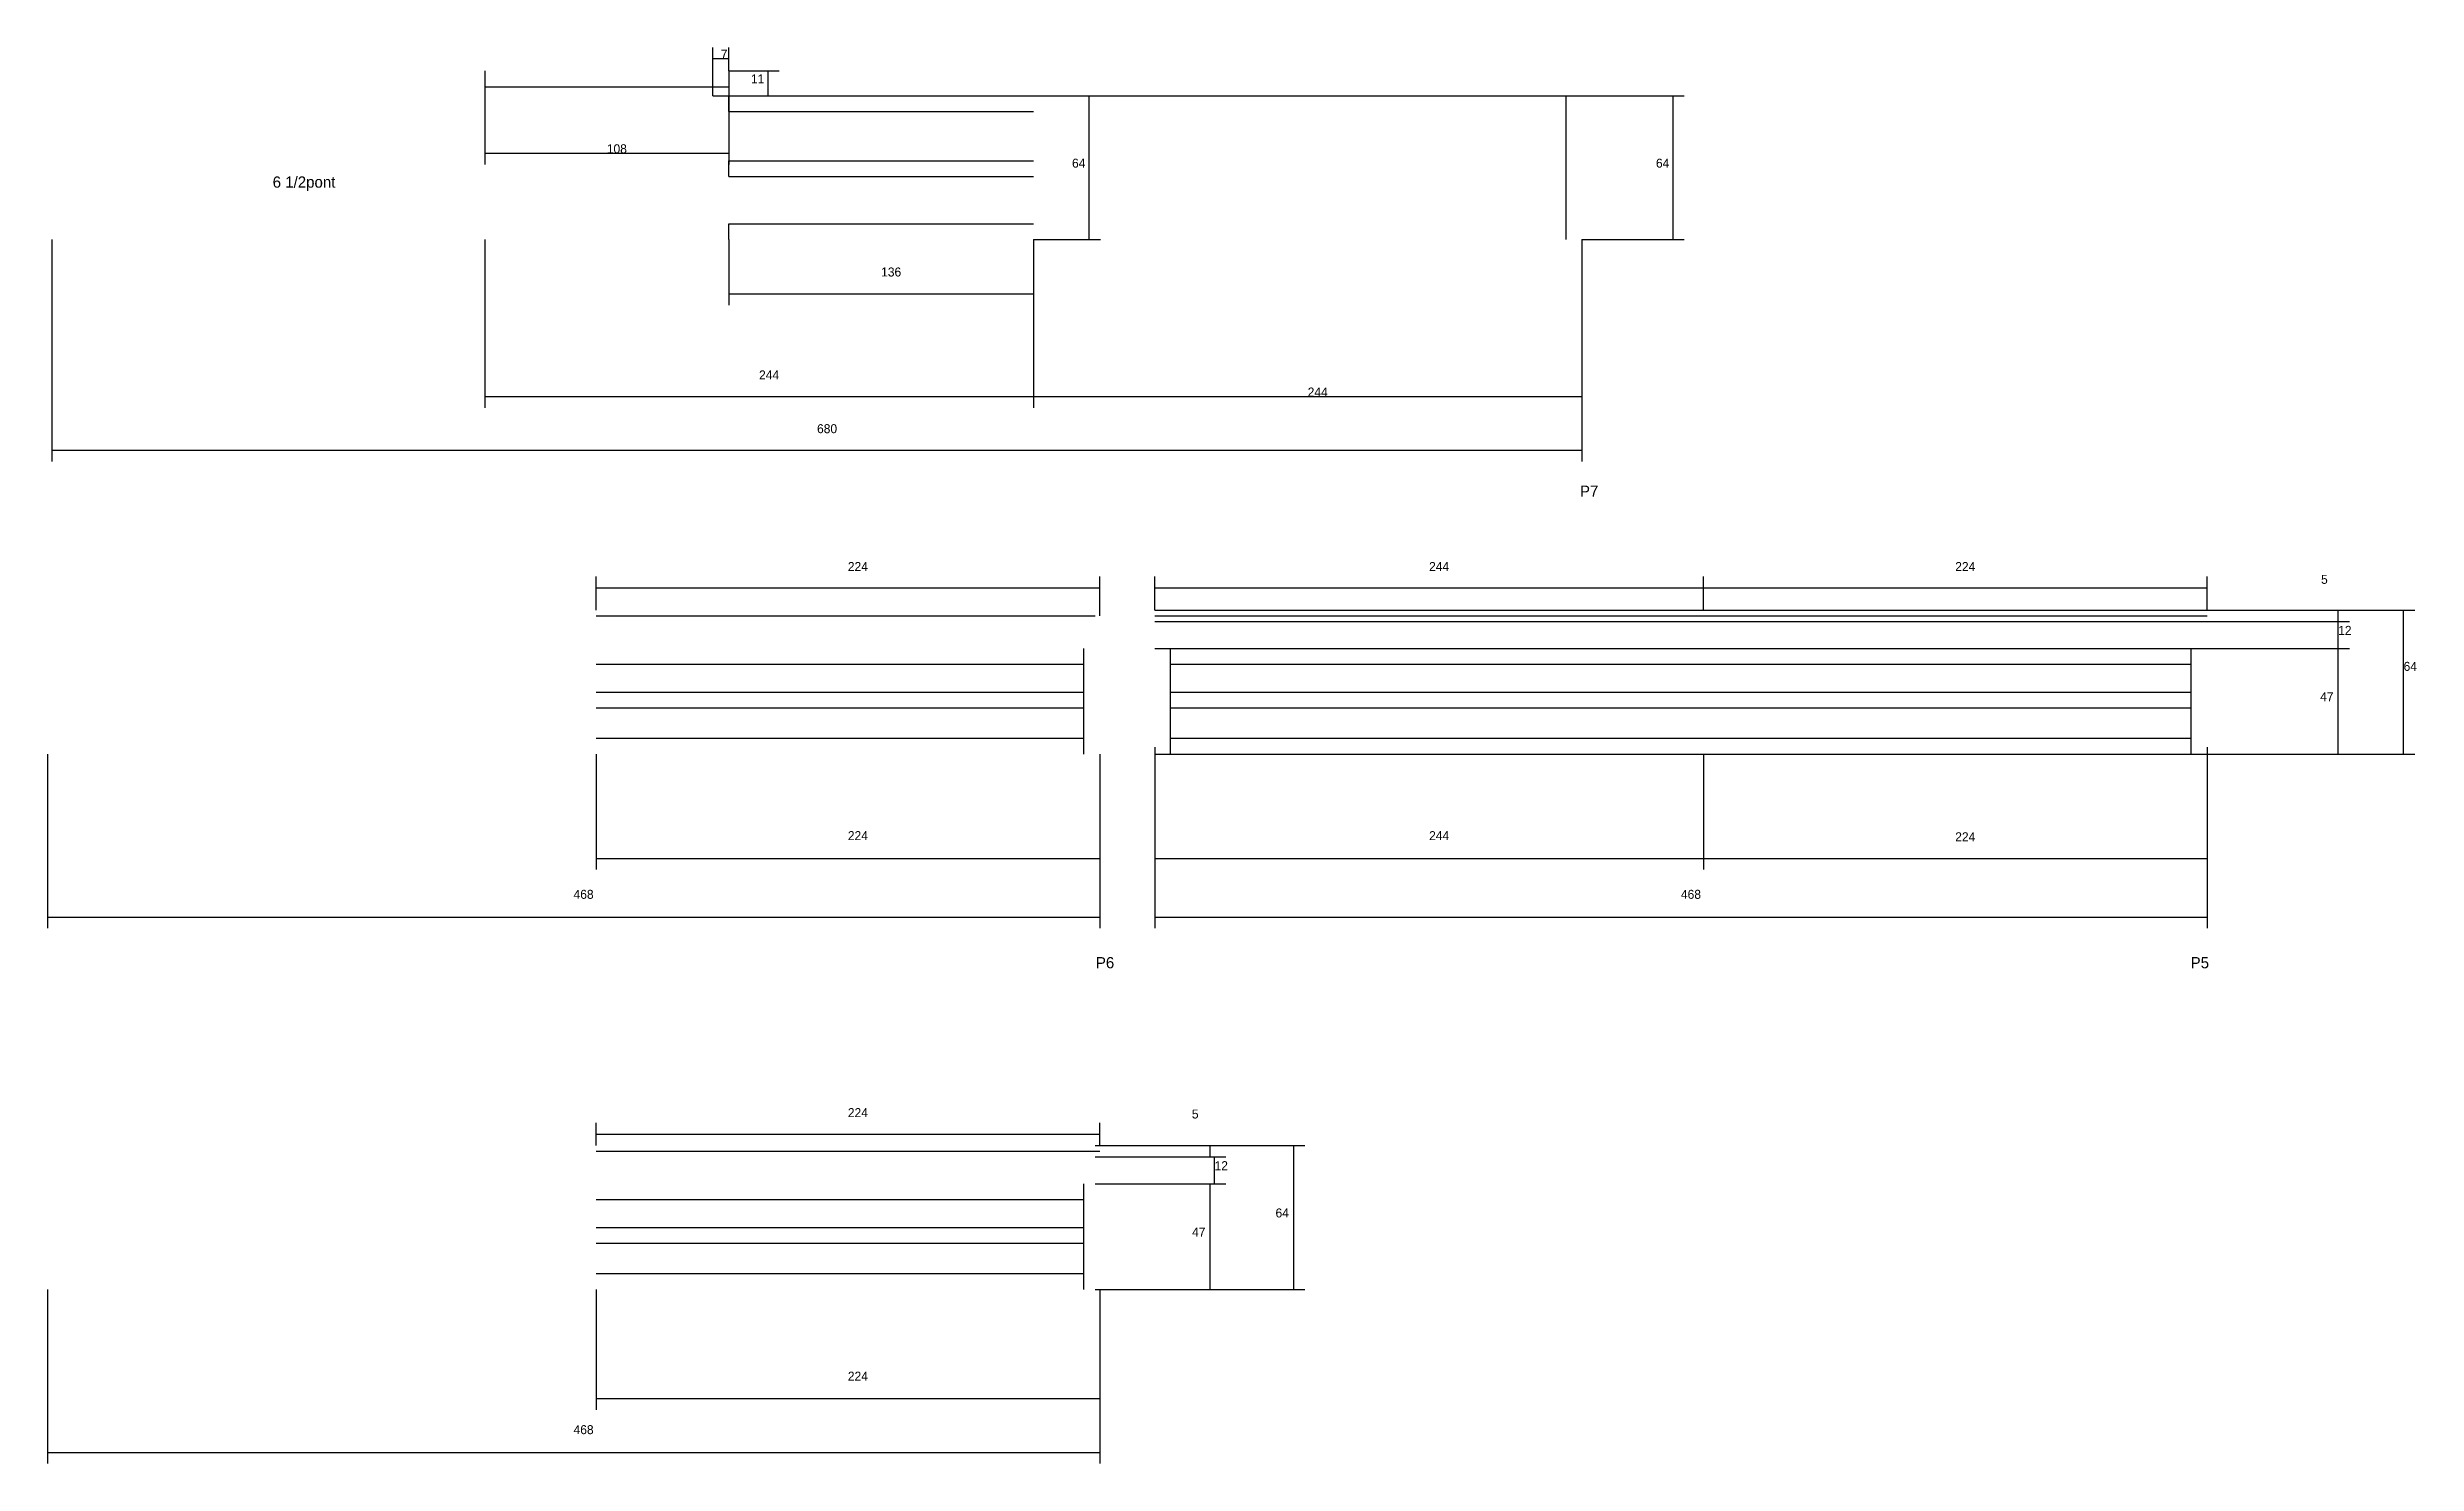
# Model space of a CAD drawing. Header units: metres. Extents: x -2848 to 22762, y -45195 to 1016.
# Drawn here: x -1647 to -594, y -31298 to -30669 of the extents above; entities that cross this region are included whole.
import ezdxf

# ---------------------------------------------------------------- set-up
doc = ezdxf.new("R2010")
doc.units = ezdxf.units.M
for name, color, linetype in [('COTA', 4, 'Continuous'), ('NOMENCLATURA', 7, 'Continuous'), ('Painéis', 200, 'Continuous'), ('SARR_2.2x7', 40, 'Continuous'), ('SARR_EDITAR', 141, 'Continuous')]:
    doc.layers.add(name, color=color, linetype=linetype)

msp = doc.modelspace()

# ---------------------------------------------------------------- texts
at = {"layer": 'COTA'}
for s, p in [('7', (-1347.9, -30673.6)), ('11', (-1334.5, -30684.6)), ('108', (-1398.6, -30715.7)), ('64', (-1191.7, -30722.1)), ('64', (-932, -30722.1)), ('136', (-1276.6, -30770.5)), ('244', (-1330.9, -30816.3)), ('244', (-1086.9, -30823.9)), ('680', (-1305.1, -30840.2)), ('224', (-1291.4, -30901.5)), ('244', (-1032.9, -30901.5)), ('224', (-798.9, -30901.5)), ('5', (-636.2, -30907.2)), ('12', (-628.6, -30929.9)), ('64', (-599.5, -30945.9)), ('47', (-636.6, -30959.4)), ('224', (-1291.4, -31021.2)), ('244', (-1032.9, -31021.2)), ('224', (-798.9, -31021.7)), ('468', (-1413.4, -31047.3)), ('468', (-920.9, -31047.3)), ('224', (-1291.4, -31144.4)), ('5', (-1138.4, -31145)), ('12', (-1128.3, -31168)), ('64', (-1101.2, -31189)), ('47', (-1138.3, -31197.5)), ('224', (-1291.4, -31261.6)), ('468', (-1413.4, -31285.4))]:
    msp.add_text(s, height=4, dxfattribs=at).set_placement(p)
at = {"layer": 'NOMENCLATURA'}
for s, p in [('6 1/2pont', (-1547.2, -30731)), ('P7', (-965.8, -30868.5)), ('P6', (-1181.1, -31078.2)), ('P5', (-694.2, -31078.2))]:
    msp.add_text(s, height=5, dxfattribs=at).set_placement(p)

# ---------------------------------------------------------------- linework, layer by layer
at = {"layer": 'COTA'}
for p, q in [((-1351.4, -30679.1), (-1351.4, -30668.6)), ((-1344.4, -30679.1), (-1344.4, -30668.6)), ((-1452.9, -30679.1), (-1452.9, -30720.7)), ((-1351.4, -30673.6), (-1344.4, -30673.6)), ((-1344.4, -30679.1), (-1321.9, -30679.1)), ((-1344.4, -30679.1), (-1344.4, -30720.7)), ((-1326.9, -30690.1), (-1326.9, -30679.1)), ((-1344.4, -30690.1), (-1321.9, -30690.1)), ((-1208.9, -30690.1), (-1179.1, -30690.1)), ((-1184.1, -30754.1), (-1184.1, -30690.1)), ((-964.9, -30690.1), (-919.4, -30690.1)), ((-924.4, -30754.1), (-924.4, -30690.1)), ((-1452.9, -30715.7), (-1344.4, -30715.7)), ((-1645.4, -30754.1), (-1645.4, -30852.8)), ((-1452.9, -30754.1), (-1452.9, -30828.9)), ((-1344.4, -30754.1), (-1344.4, -30783.2)), ((-1208.9, -30754.1), (-1208.9, -30828.9)), ((-1208.9, -30754.1), (-1208.9, -30828.9)), ((-1208.9, -30754.1), (-1179.1, -30754.1)), ((-1208.9, -30754.1), (-1208.9, -30783.2)), ((-964.9, -30754.1), (-964.9, -30828.9)), ((-964.9, -30754.1), (-964.9, -30852.8)), ((-964.9, -30754.1), (-919.4, -30754.1)), ((-1344.4, -30778.2), (-1208.9, -30778.2)), ((-1452.9, -30823.9), (-1208.9, -30823.9)), ((-1208.9, -30823.9), (-964.9, -30823.9)), ((-1645.4, -30847.8), (-964.9, -30847.8)), ((-1403.4, -30918.9), (-1403.4, -30904)), ((-1179.4, -30921.4), (-1179.4, -30904)), ((-1154.9, -30918.9), (-1154.9, -30904)), ((-910.9, -30918.9), (-910.9, -30904)), ((-910.9, -30918.9), (-910.9, -30904)), ((-686.9, -30918.9), (-686.9, -30904)), ((-1403.4, -30909), (-1179.4, -30909)), ((-1154.9, -30909), (-910.9, -30909)), ((-910.9, -30909), (-686.9, -30909)), ((-686.9, -30918.9), (-594.5, -30918.9)), ((-686.9, -30918.9), (-623.6, -30918.9)), ((-686.9, -30923.9), (-623.6, -30923.9)), ((-686.9, -30923.9), (-623.6, -30923.9)), ((-628.6, -30923.9), (-628.6, -30918.9)), ((-628.6, -30935.9), (-628.6, -30923.9)), ((-599.5, -30982.9), (-599.5, -30918.9)), ((-686.9, -30935.9), (-623.6, -30935.9)), ((-686.9, -30935.9), (-623.6, -30935.9)), ((-628.6, -30982.9), (-628.6, -30935.9)), ((-1647.4, -30982.9), (-1647.4, -31060.4)), ((-1403.4, -30982.9), (-1403.4, -31034.3)), ((-1179.4, -30982.9), (-1179.4, -31034.3)), ((-1179.4, -30982.9), (-1179.4, -31060.4)), ((-1154.9, -30979.9), (-1154.9, -31060.4)), ((-1154.9, -30982.9), (-1154.9, -31034.3)), ((-910.9, -30982.9), (-910.9, -31034.3)), ((-910.9, -30982.9), (-910.9, -31034.3)), ((-686.9, -30979.9), (-686.9, -31060.4)), ((-686.9, -30982.9), (-623.6, -30982.9)), ((-686.9, -30982.9), (-594.5, -30982.9)), ((-686.9, -30982.9), (-686.9, -31034.3)), ((-1403.4, -31029.3), (-1179.4, -31029.3)), ((-1154.9, -31029.3), (-910.9, -31029.3)), ((-910.9, -31029.3), (-686.9, -31029.3)), ((-1647.4, -31055.4), (-1179.4, -31055.4)), ((-1154.9, -31055.4), (-686.9, -31055.4)), ((-1403.4, -31157), (-1403.4, -31147)), ((-1179.4, -31157), (-1179.4, -31147)), ((-1403.4, -31152), (-1179.4, -31152)), ((-1181.4, -31157), (-1125.3, -31157)), ((-1181.4, -31157), (-1088.1, -31157)), ((-1130.3, -31162), (-1130.3, -31157)), ((-1093.1, -31221), (-1093.1, -31157)), ((-1181.4, -31162), (-1125.3, -31162)), ((-1179.4, -31162), (-1123.3, -31162)), ((-1128.3, -31174), (-1128.3, -31162)), ((-1181.4, -31174), (-1125.3, -31174)), ((-1181.4, -31174), (-1123.3, -31174)), ((-1130.3, -31221), (-1130.3, -31174)), ((-1647.4, -31221), (-1647.4, -31298.5)), ((-1403.4, -31221), (-1403.4, -31274.6)), ((-1181.4, -31221), (-1125.3, -31221)), ((-1181.4, -31221), (-1088.1, -31221)), ((-1179.4, -31221), (-1179.4, -31274.6)), ((-1179.4, -31221), (-1179.4, -31298.5)), ((-1403.4, -31269.6), (-1179.4, -31269.6)), ((-1647.4, -31293.5), (-1179.4, -31293.5))]:
    msp.add_line(p, q, dxfattribs=at)
at = {"layer": 'Painéis'}
for p, q in [((-1344.4, -30690.1), (-964.9, -30690.1)), ((-1154.9, -30918.9), (-686.9, -30918.9)), ((-1154.9, -30923.9), (-686.9, -30923.9)), ((-1154.9, -30935.9), (-686.9, -30935.9)), ((-1154.9, -30982.9), (-686.9, -30982.9))]:
    msp.add_line(p, q, dxfattribs=at)
at = {"layer": 'SARR_2.2x7'}
for p, q in [((-1351.4, -30690.1), (-1351.4, -30679.1)), ((-1452.9, -30686.1), (-1344.4, -30686.1)), ((-1351.4, -30690.1), (-1344.4, -30690.1)), ((-1344.4, -30697.1), (-1344.4, -30690.1)), ((-971.9, -30754.1), (-971.9, -30690.1)), ((-1344.4, -30697.1), (-1208.9, -30697.1)), ((-1344.4, -30726.1), (-1344.4, -30719.1)), ((-1344.4, -30719.1), (-1208.9, -30719.1)), ((-1344.4, -30726.1), (-1208.9, -30726.1)), ((-1344.4, -30754.1), (-1344.4, -30747.1)), ((-1344.4, -30747.1), (-1208.9, -30747.1)), ((-1186.4, -30982.9), (-1186.4, -30935.9)), ((-1147.9, -30982.9), (-1147.9, -30935.9)), ((-693.9, -30982.9), (-693.9, -30935.9)), ((-1403.4, -30942.9), (-1186.4, -30942.9)), ((-1147.9, -30942.9), (-910.9, -30942.9)), ((-910.9, -30942.9), (-693.9, -30942.9)), ((-1403.4, -30955.4), (-1186.4, -30955.4)), ((-1147.9, -30955.4), (-910.9, -30955.4)), ((-910.9, -30955.4), (-693.9, -30955.4)), ((-1403.4, -30962.4), (-1186.4, -30962.4)), ((-1147.9, -30962.4), (-910.9, -30962.4)), ((-910.9, -30962.4), (-693.9, -30962.4)), ((-1403.4, -30975.9), (-1186.4, -30975.9)), ((-1147.9, -30975.9), (-910.9, -30975.9)), ((-910.9, -30975.9), (-693.9, -30975.9)), ((-1186.4, -31221), (-1186.4, -31174)), ((-1403.4, -31181), (-1186.4, -31181)), ((-1403.4, -31193.5), (-1186.4, -31193.5)), ((-1403.4, -31200.5), (-1186.4, -31200.5)), ((-1403.4, -31214), (-1186.4, -31214))]:
    msp.add_line(p, q, dxfattribs=at)
at = {"layer": 'SARR_EDITAR'}
for p, q in [((-1403.4, -30921.4), (-1181.4, -30921.4)), ((-1154.9, -30921.4), (-910.9, -30921.4)), ((-910.9, -30921.4), (-686.9, -30921.4)), ((-1403.4, -31159.5), (-1179.4, -31159.5))]:
    msp.add_line(p, q, dxfattribs=at)

msp.set_redraw_order([(e.dxf.handle, doc.entitydb.next_handle()) for e in msp.query("TEXT MTEXT ATTDEF DIMENSION ARC_DIMENSION")])  # texts and dimensions are drawn at this point

doc.saveas('drawing.dxf')
